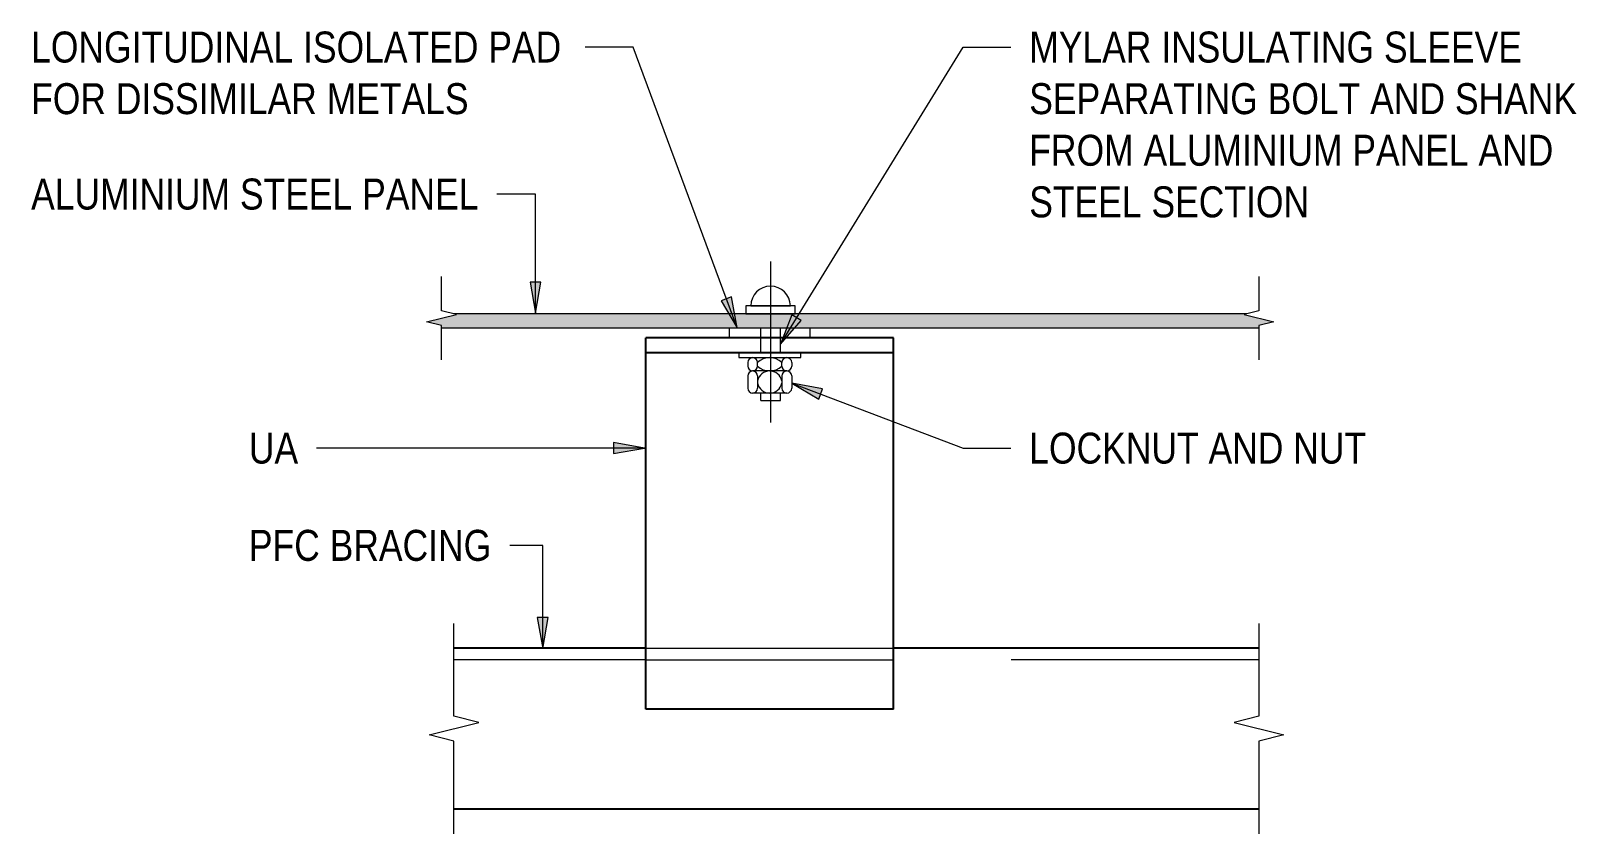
# Model space of a CAD drawing. Header units: metres. Extents: x 10.38 to 19.36, y -0.51 to 4.86.
# Drawn here: x 17.257 to 17.885, y 3.688 to 4.012 of the extents above; entities that cross this region are included whole.
import ezdxf

# ---------------------------------------------------------------- set-up
doc = ezdxf.new("R2010")
doc.units = ezdxf.units.M
doc.linetypes.add('JacobsCenter', pattern=[0.015, 0.009, -0.0015, 0.003, -0.0015])
doc.linetypes.add('JacobsDash', pattern=[0.0045, 0.003, -0.0015])
for name, color, linetype, lineweight in [('A-DETL', 7, 'Continuous', 13), ('A-DETL-GENF', 7, 'Continuous', 9), ('G-ANNO-TEXT', 7, 'Continuous', 9)]:
    doc.layers.add(name, color=color, linetype=linetype, lineweight=lineweight)
doc.styles.add('Arial Narrow', font='ARIALN.TTF', dxfattribs={"height": 0.0125})

msp = doc.modelspace()

# ---------------------------------------------------------------- texts
at = {"layer": 'G-ANNO-TEXT', "char_height": 0.0125, "attachment_point": 1, "style": 'Arial Narrow', "bg_fill": 3, "box_fill_scale": 1, "bg_fill_color": 256, "bg_fill_transparency": 0}
for s, insert in [('LONGITUDINAL ISOLATED PAD ', (17.2566428, 4.0119988)), ('MYLAR INSULATING SLEEVE ', (17.6596229, 4.0119988)), ('FOR DISSIMILAR METALS', (17.2566428, 3.9911629)), ('SEPARATING BOLT AND SHANK ', (17.6596229, 3.9911629)), ('FROM ALUMINIUM PANEL AND ', (17.6596229, 3.970327)), ('ALUMINIUM STEEL PANEL', (17.2566428, 3.9526404)), ('STEEL SECTION', (17.6596229, 3.949491)), ('UA', (17.3445681, 3.8500653)), ('LOCKNUT AND NUT', (17.6596229, 3.8500653)), ('PFC BRACING', (17.3445681, 3.8107937))]:
    msp.add_mtext(s, dxfattribs=dict(at, insert=insert))

# ---------------------------------------------------------------- blocks, each defined once
blk = doc.blocks.new('CS_DET_BreakLine_ViewScale - Std Break-6970499-DRG-2873234 - SECTION 8')
at = {"layer": 'A-DETL-GENF'}
for p, q in [((0.03, 0.01), (0.0275, 0)), ((0.035, -0.01), (0.03, 0.01)), ((0.0275, 0), (-0.01, 0)), ((0.0375, 0), (0.035, -0.01)), ((0.075, 0), (0.0375, 0))]:
    blk.add_line(p, q, dxfattribs=at)
blk = doc.blocks.new('CS_DET_BreakLine_ViewScale - Std Break-6970500-DRG-2873234 - SECTION 8')
at = {"layer": 'A-DETL-GENF'}
for p, q in [((0.00784, 0), (-0.006, 0)), ((0.00934, 0.006), (0.00784, 0)), ((0.01234, -0.006), (0.00934, 0.006)), ((0.01384, 0), (0.01234, -0.006)), ((0.02767, 0), (0.01384, 0))]:
    blk.add_line(p, q, dxfattribs=at)
blk = doc.blocks.new('CS_DET_BreakLine_ViewScale - Std Break-6970501-DRG-2873234 - SECTION 8')
at = {"layer": 'A-DETL-GENF'}
for p, q in [((-0.006, 0), (0.00784, 0)), ((0.00784, 0), (0.00934, -0.006)), ((0.00934, -0.006), (0.01234, 0.006)), ((0.01234, 0.006), (0.01384, 0)), ((0.01384, 0), (0.02767, 0))]:
    blk.add_line(p, q, dxfattribs=at)
blk = doc.blocks.new('CS_DET_BreakLine_ViewScale - Std Break-6970506-DRG-2873234 - SECTION 8')
at = {"layer": 'A-DETL-GENF'}
for p, q in [((0.03, -0.01), (0.035, 0.01)), ((0.035, 0.01), (0.0375, 0)), ((-0.01, 0), (0.0275, 0)), ((0.0275, 0), (0.03, -0.01)), ((0.0375, 0), (0.075, 0))]:
    blk.add_line(p, q, dxfattribs=at)

# ---------------------------------------------------------------- hatches: boundary and pattern name
at = {"layer": 'A-DETL-GENF', "true_color": 0xc0c0c0}
msp.add_hatch(color=9, dxfattribs=at).paths.add_polyline_path([(17.7484969, 3.892346), (17.7523396, 3.892346), (17.7523396, 3.8933067), (17.7583396, 3.8948067), (17.7463396, 3.8978067), (17.7474702, 3.8980893), (17.427209, 3.8980893), (17.4283396, 3.8978067), (17.4163396, 3.8948067), (17.4223396, 3.8933067), (17.4223396, 3.892346), (17.7463396, 3.892346)])
at = {"layer": 'G-ANNO-TEXT'}
for points in [[(17.4602825, 3.8983266), (17.4624866, 3.9108266), (17.4580785, 3.9108266)], [(17.5417088, 3.8923391), (17.5394366, 3.9048269), (17.5353026, 3.9032966)], [(17.5591558, 3.8858446), (17.567584, 3.8953352), (17.5638297, 3.8976455)], [(17.5637199, 3.8700946), (17.5746238, 3.8635974), (17.5761884, 3.8677186)], [(17.5042433, 3.8438153), (17.4917433, 3.8460194), (17.4917433, 3.8416112)], [(17.4632133, 3.7629275), (17.4654173, 3.7754275), (17.4610092, 3.7754275)]]:
    msp.add_hatch(color=256, dxfattribs=at).paths.add_polyline_path(points)

# ---------------------------------------------------------------- linework, layer by layer
at = {"layer": 'A-DETL', "linetype": 'JacobsCenter', "lineweight": 9}
msp.add_line((17.5551918, 3.9192143), (17.5551918, 3.8542143), dxfattribs=at)
at = {"layer": 'A-DETL'}
for p, q in [((17.565168, 3.9012999), (17.545168, 3.9012999)), ((17.545168, 3.9012999), (17.545168, 3.8980893)), ((17.5471962, 3.9012905), (17.5631954, 3.9012986)), ((17.565168, 3.8980893), (17.565168, 3.9012999)), ((17.545168, 3.8980893), (17.565168, 3.8980893)), ((17.5385217, 3.892346), (17.5385217, 3.888346)), ((17.5385217, 3.888346), (17.5711574, 3.888346)), ((17.5511958, 3.882346), (17.5511958, 3.892346)), ((17.5591986, 3.882346), (17.5591986, 3.892346)), ((17.5711574, 3.888346), (17.5711574, 3.892346)), ((17.5423396, 3.882346), (17.5423396, 3.880346)), ((17.5673396, 3.882346), (17.5423396, 3.882346)), ((17.5673396, 3.880346), (17.5673396, 3.882346)), ((17.5423396, 3.880346), (17.5673396, 3.880346)), ((17.5459415, 3.878346), (17.5459415, 3.8769578)), ((17.5499415, 3.8769578), (17.5499415, 3.878346)), ((17.5597457, 3.8769578), (17.5597457, 3.878346)), ((17.5637457, 3.878346), (17.5637457, 3.8769578)), ((17.5459415, 3.8729578), (17.5459415, 3.8680268)), ((17.5617457, 3.8749578), (17.5479415, 3.8749578)), ((17.5617457, 3.8749578), (17.5479415, 3.8749578)), ((17.5617457, 3.8749578), (17.5479415, 3.8749578)), ((17.5499415, 3.8729578), (17.5499415, 3.8680268)), ((17.5597457, 3.8729578), (17.5597457, 3.8680268)), ((17.5637457, 3.8729578), (17.5637457, 3.8680268)), ((17.5617457, 3.8660268), (17.5479415, 3.8660268)), ((17.5617457, 3.8660268), (17.5479415, 3.8660268)), ((17.5617457, 3.8660268), (17.5479415, 3.8660268)), ((17.5511958, 3.8630287), (17.5511958, 3.8660268)), ((17.5511958, 3.8630287), (17.5591986, 3.8630328)), ((17.5591986, 3.8630328), (17.5591986, 3.8660268))]:
    msp.add_line(p, q, dxfattribs=at)
at = {"layer": 'A-DETL', "lineweight": 9}
for p, q in [((17.7474702, 3.8980893), (17.427209, 3.8980893)), ((17.4223396, 3.892346), (17.7523396, 3.892346))]:
    msp.add_line(p, q, dxfattribs=at)
at = {"layer": 'A-DETL', "lineweight": 25}
for p, q in [((17.6048396, 3.888346), (17.5048396, 3.888346)), ((17.5048396, 3.738346), (17.5048396, 3.888346)), ((17.6048396, 3.738346), (17.6048396, 3.888346)), ((17.6048396, 3.882346), (17.5048396, 3.882346)), ((17.5048396, 3.763046), (17.42736, 3.763046)), ((17.7523396, 3.763046), (17.6048396, 3.763046)), ((17.6048396, 3.738346), (17.5048396, 3.738346)), ((17.7523396, 3.698046), (17.42736, 3.698046))]:
    msp.add_line(p, q, dxfattribs=at)
at = {"layer": 'A-DETL', "linetype": 'JacobsDash', "lineweight": 18}
for p, q in [((17.5048396, 3.763046), (17.6048396, 3.763046)), ((17.5048396, 3.758346), (17.42736, 3.758346)), ((17.5048396, 3.758346), (17.6048396, 3.758346)), ((17.7523396, 3.758346), (17.6048396, 3.758346))]:
    msp.add_line(p, q, dxfattribs=at)
at = {"layer": 'A-DETL'}
for centre, radius, start, end in [((17.5551959, 3.9012143), 0.008, 0.6037199, 179.4544665), ((17.5479415, 3.878346), 0.002, 0, 180), ((17.5479415, 3.8769578), 0.002, 180, 0), ((17.5548436, 3.8733383), 0.0070077, 45.6103826, 134.3896174), ((17.5548436, 3.8819655), 0.0070077, 225.6103826, 314.3896174), ((17.5617457, 3.878346), 0.002, 0, 180), ((17.5617457, 3.8769578), 0.002, 180, 0), ((17.5479415, 3.8729578), 0.002, 0, 180), ((17.5548436, 3.8699578), 0.005, 11.3556156, 168.6443844), ((17.5548436, 3.8710268), 0.005, 191.3556156, 348.6443844), ((17.5617457, 3.8729578), 0.002, 0, 180), ((17.5479415, 3.8680268), 0.002, 180, 0), ((17.5617457, 3.8680268), 0.002, 180, 0)]:
    msp.add_arc(centre, radius, start, end, dxfattribs=at)
at = {"layer": 'G-ANNO-TEXT'}
for p, q in [((17.4997294, 4.0057488), (17.4802918, 4.0057488)), ((17.5417088, 3.8923391), (17.4997294, 4.0057488)), ((17.5591558, 3.8858446), (17.6329411, 4.0057488)), ((17.6329411, 4.0057488), (17.6521229, 4.0057488)), ((17.4450428, 3.9463904), (17.4447209, 3.9463904)), ((17.4602825, 3.9463904), (17.4450428, 3.9463904)), ((17.4602825, 3.8983266), (17.4602825, 3.9463904)), ((17.4624866, 3.9108266), (17.4580785, 3.9108266)), ((17.4580785, 3.9108266), (17.4602825, 3.8983266)), ((17.4602825, 3.8983266), (17.4624866, 3.9108266)), ((17.5394366, 3.9048269), (17.5353026, 3.9032966)), ((17.5353026, 3.9032966), (17.5417088, 3.8923391)), ((17.5417088, 3.8923391), (17.5394366, 3.9048269)), ((17.5638297, 3.8976455), (17.5591558, 3.8858446)), ((17.5591558, 3.8858446), (17.567584, 3.8953352)), ((17.567584, 3.8953352), (17.5638297, 3.8976455)), ((17.5637199, 3.8700946), (17.5746238, 3.8635974)), ((17.5761884, 3.8677186), (17.5637199, 3.8700946)), ((17.5637199, 3.8700946), (17.6329411, 3.8438153)), ((17.5746238, 3.8635974), (17.5761884, 3.8677186)), ((17.5042433, 3.8438153), (17.4917433, 3.8460194)), ((17.4917433, 3.8460194), (17.4917433, 3.8416112)), ((17.3722681, 3.8438153), (17.3719118, 3.8438153)), ((17.5042433, 3.8438153), (17.3722681, 3.8438153)), ((17.4917433, 3.8416112), (17.5042433, 3.8438153)), ((17.6329411, 3.8438153), (17.6521229, 3.8438153)), ((17.4503181, 3.8045437), (17.4499639, 3.8045437)), ((17.4632133, 3.8045437), (17.4503181, 3.8045437)), ((17.4632133, 3.7629275), (17.4632133, 3.8045437)), ((17.4654173, 3.7754275), (17.4610092, 3.7754275)), ((17.4610092, 3.7754275), (17.4632133, 3.7629275)), ((17.4632133, 3.7629275), (17.4654173, 3.7754275))]:
    msp.add_line(p, q, dxfattribs=at)

# ---------------------------------------------------------------- block references
at = {"layer": 'A-DETL-GENF', "rotation": 270}
for name, p in [('CS_DET_BreakLine_ViewScale - Std Break-6970500-DRG-2873234 - SECTION 8', (17.4223396, 3.9071424)), ('CS_DET_BreakLine_ViewScale - Std Break-6970501-DRG-2873234 - SECTION 8', (17.7523396, 3.9071424)), ('CS_DET_BreakLine_ViewScale - Std Break-6970499-DRG-2873234 - SECTION 8', (17.42736, 3.763046)), ('CS_DET_BreakLine_ViewScale - Std Break-6970506-DRG-2873234 - SECTION 8', (17.7523396, 3.763046))]:
    msp.add_blockref(name, p, dxfattribs=at)

msp.set_redraw_order([(e.dxf.handle, doc.entitydb.next_handle()) for e in msp.query("TEXT MTEXT ATTDEF DIMENSION ARC_DIMENSION")])  # texts and dimensions are drawn at this point

doc.saveas('drawing.dxf')
